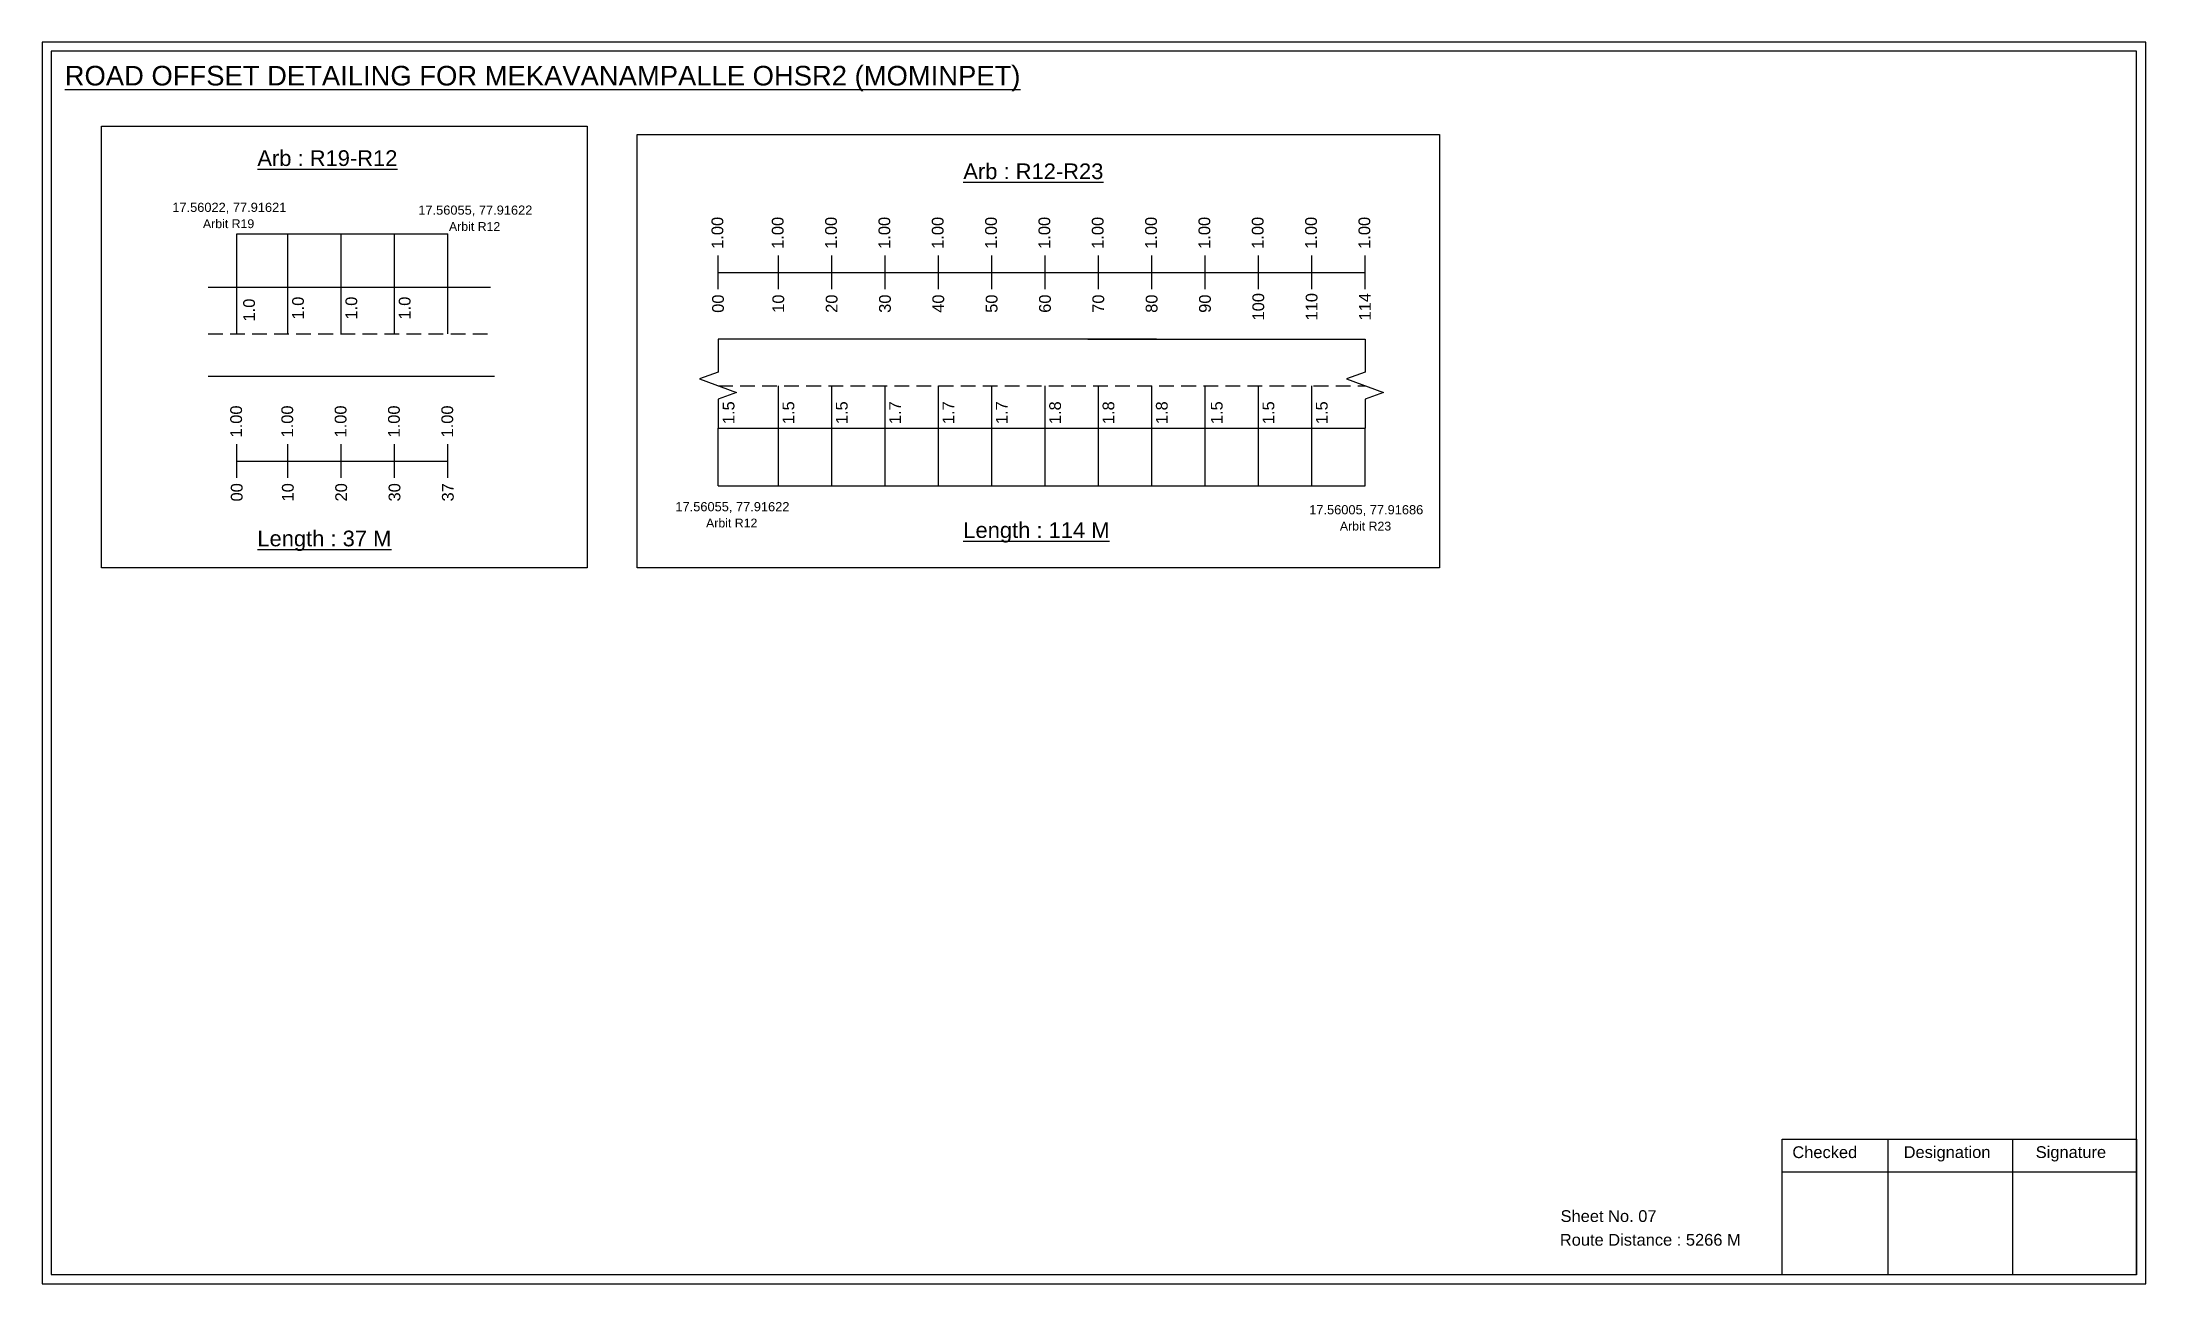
# Model space of a CAD drawing. Header units: inches. Extents: x 583 to 8862, y 412 to 2484.
# Drawn here: x 8310 to 8846, y 1264 to 1581 of the extents above; entities that cross this region are included whole.
import ezdxf

# ---------------------------------------------------------------- set-up
doc = ezdxf.new("R2010")
doc.units = ezdxf.units.IN
doc.header["$MEASUREMENT"] = 0
doc.linetypes.add('DASHED2', pattern=[0.375, 0.25, -0.125])
doc.layers.add('PDF_Geometry', color=7, linetype='Continuous')
doc.layers.add('PDF_Text', color=5, linetype='Continuous')
doc.styles.add('PDF Arial', font='arial.ttf')
doc.styles.get("Standard").update_dxf_attribs({"font": 'arial.ttf'})

msp = doc.modelspace()

# ---------------------------------------------------------------- texts
at = {"color": 242, "true_color": 0xcd2027}
for s, height, p in [('%%UROAD OFFSET DETAILING FOR MEKAVANAMPALLE OHSR2 (MOMINPET)', 5, (8315.5, 1569.73)), ('%%UArb : R19-R12', 4, (8364.62, 1549.2)), ('%%UArb : R12-R23', 4, (8544.64, 1545.84)), ('%%ULength : 37 M', 4, (8364.62, 1452.2)), ('%%ULength : 114 M', 4, (8544.64, 1454.34))]:
    msp.add_text(s, height=height, dxfattribs=at).set_placement(p)
at = {"color": 5}
for s, height, p in [('17.56022, 77.91621', 2.34, (8342.93, 1537.48)), ('Arbit R19', 2.246, (8350.75, 1533.35)), ('17.56055, 77.91622', 2.34, (8405.66, 1536.77)), ('Arbit R12', 2.246, (8413.48, 1532.64)), ('17.56055, 77.91622', 2.34, (8471.22, 1461.14)), ('Arbit R12', 2.246, (8479.04, 1457.02)), ('17.56005, 77.91686', 2.34, (8632.84, 1460.36)), ('Arbit R23', 2.246, (8640.66, 1456.23))]:
    msp.add_text(s, height=height, dxfattribs=at).set_placement(p)
at = {"color": 217, "true_color": 0x93278f}
for s, p in [('1.00', (8483.43, 1528.07)), ('1.00', (8498.8, 1528.07)), ('1.00', (8512.4, 1528.07)), ('1.00', (8526, 1528.07)), ('1.00', (8539.6, 1528.07)), ('1.00', (8553.2, 1528.07)), ('1.00', (8566.8, 1528.07)), ('1.00', (8580.4, 1528.07)), ('1.00', (8594, 1528.07)), ('1.00', (8607.6, 1528.07)), ('1.00', (8621.2, 1528.07)), ('1.00', (8634.8, 1528.07)), ('1.00', (8648.4, 1528.07)), ('00', (8483.58, 1511.75)), ('10', (8498.95, 1511.75)), ('20', (8512.55, 1511.75)), ('30', (8526.15, 1511.75)), ('40', (8539.75, 1511.75)), ('50', (8553.35, 1511.75)), ('60', (8566.95, 1511.75)), ('70', (8580.55, 1511.75)), ('80', (8594.15, 1511.75)), ('90', (8607.75, 1511.75)), ('100', (8621.35, 1509.8)), ('110', (8634.95, 1509.8)), ('114', (8648.55, 1509.8)), ('1.00', (8360.71, 1479.96)), ('1.00', (8373.74, 1479.96)), ('1.00', (8387.34, 1479.96)), ('1.00', (8400.94, 1479.96)), ('1.00', (8414.54, 1479.96)), ('00', (8360.86, 1463.64)), ('10', (8373.89, 1463.64)), ('20', (8387.49, 1463.64)), ('30', (8401.09, 1463.64)), ('37', (8414.69, 1463.64))]:
    msp.add_text(s, height=3, rotation=90, dxfattribs=at).set_placement(p)
for s, p in [('1.0', (8364.01, 1509.54)), ('1.0', (8376.48, 1510.04)), ('1.0', (8390.08, 1510.04)), ('1.0', (8403.68, 1510.04)), ('1.5', (8486.28, 1483.36)), ('1.5', (8501.54, 1483.36)), ('1.5', (8515.14, 1483.36)), ('1.7', (8528.74, 1483.36)), ('1.7', (8542.34, 1483.36)), ('1.7', (8555.94, 1483.36)), ('1.8', (8569.54, 1483.36)), ('1.8', (8583.14, 1483.36)), ('1.8', (8596.74, 1483.36)), ('1.5', (8610.76, 1483.36)), ('1.5', (8623.94, 1483.36)), ('1.5', (8637.54, 1483.36))]:
    msp.add_text(s, height=3, rotation=90).set_placement(p)
for s, p in [('Sheet No. 07', (8696.94, 1279.89)), ('Route Distance : 5266 M', (8696.75, 1273.84))]:
    msp.add_text(s, height=3).set_placement(p)
at = {"layer": 'PDF_Text', "color": 7, "attachment_point": 7, "style": 'PDF Arial'}
for s, insert, char_height in [('Checked', (8756.04, 1296.14), 3.001), ('Designation', (8784.42, 1295.3), 3.0006), ('Signature', (8818.1, 1295.3), 3.001)]:
    msp.add_mtext(s, dxfattribs=dict(at, insert=insert, char_height=char_height))

# ---------------------------------------------------------------- linework, layer by layer
at = {"color": 5}
for p, q in [((8359.38, 1531.9), (8413.22, 1531.9)), ((8482.1, 1467.63), (8647.07, 1467.63))]:
    msp.add_line(p, q, dxfattribs=at)
for p, q in [((8359.38, 1506.36), (8359.38, 1531.9)), ((8372.42, 1506.36), (8372.42, 1531.9)), ((8386.02, 1506.36), (8386.02, 1531.9)), ((8399.62, 1506.36), (8399.62, 1531.9)), ((8413.22, 1506.36), (8413.22, 1531.9)), ((8352.04, 1518.25), (8424.07, 1518.25)), ((8593.87, 1505.05), (8482.1, 1505.05)), ((8576.4, 1505.05), (8647.07, 1505.05)), ((8352.04, 1495.56), (8425.07, 1495.56)), ((8497.47, 1467.63), (8497.47, 1493.17)), ((8511.07, 1467.63), (8511.07, 1493.17)), ((8524.67, 1467.63), (8524.67, 1493.17)), ((8538.27, 1467.63), (8538.27, 1493.17)), ((8551.87, 1467.63), (8551.87, 1493.17)), ((8565.47, 1467.63), (8565.47, 1493.17)), ((8579.07, 1467.63), (8579.07, 1493.17)), ((8592.67, 1467.63), (8592.67, 1493.17)), ((8606.27, 1467.63), (8606.27, 1493.17)), ((8619.87, 1467.63), (8619.87, 1493.17)), ((8633.47, 1467.63), (8633.47, 1493.17)), ((8482.1, 1482.37), (8647.07, 1482.37)), ((8482.1, 1467.63), (8482.1, 1482.37)), ((8647.07, 1467.63), (8647.07, 1482.37))]:
    msp.add_line(p, q)
at = {"color": 217, "true_color": 0x93278f}
for p, q in [((8482.1, 1517.78), (8482.1, 1526.33)), ((8497.47, 1517.78), (8497.47, 1526.33)), ((8511.07, 1517.78), (8511.07, 1526.33)), ((8524.67, 1517.78), (8524.67, 1526.33)), ((8538.27, 1517.78), (8538.27, 1526.33)), ((8551.87, 1517.78), (8551.87, 1526.33)), ((8565.47, 1517.78), (8565.47, 1526.33)), ((8579.07, 1517.78), (8579.07, 1526.33)), ((8592.67, 1517.78), (8592.67, 1526.33)), ((8606.27, 1517.78), (8606.27, 1526.33)), ((8619.87, 1517.78), (8619.87, 1526.33)), ((8633.47, 1517.78), (8633.47, 1526.33)), ((8647.07, 1517.78), (8647.07, 1526.33)), ((8482.1, 1522.04), (8647.07, 1522.04)), ((8359.38, 1469.67), (8359.38, 1478.22)), ((8372.42, 1469.67), (8372.42, 1478.22)), ((8386.02, 1469.67), (8386.02, 1478.22)), ((8399.62, 1469.67), (8399.62, 1478.22)), ((8413.22, 1469.67), (8413.22, 1478.22)), ((8359.38, 1473.94), (8413.22, 1473.95))]:
    msp.add_line(p, q, dxfattribs=at)
at = {"linetype": 'DASHED2', "ltscale": 15}
for p, q in [((8352.04, 1506.36), (8424.57, 1506.36)), ((8482.1, 1493.17), (8647.07, 1493.17))]:
    msp.add_line(p, q, dxfattribs=at)
for points in [[(8324.92, 1559.38), (8448.72, 1559.38), (8448.72, 1446.7), (8324.92, 1446.7)], [(8461.5, 1557.2), (8666.06, 1557.2), (8666.06, 1446.7), (8461.5, 1446.7)]]:
    msp.add_lwpolyline(points, close=True)
at = {"linetype": 'Continuous'}
for points in [[(8482.1, 1505.05), (8482.1, 1496.62), (8477.36, 1494.89), (8486.84, 1491.44), (8482.1, 1489.72), (8482.1, 1482.37)], [(8647.07, 1505.05), (8647.07, 1496.62), (8642.33, 1494.89), (8651.81, 1491.44), (8647.07, 1489.72), (8647.07, 1482.37)]]:
    msp.add_lwpolyline(points, dxfattribs=at)
at = {"layer": 'PDF_Geometry'}
for points in [[(8309.73, 1580.8), (8309.73, 1264.09), (8846.2, 1264.09), (8846.2, 1580.8)], [(8312.05, 1578.47), (8312.05, 1266.51), (8843.78, 1266.51), (8843.78, 1578.47)]]:
    msp.add_lwpolyline(points, close=True, dxfattribs=at)
at = {"layer": 'PDF_Geometry', "color": 242, "true_color": 0xcc1f26}
msp.add_lwpolyline([(8843.78, 1266.41), (8753.44, 1266.41), (8753.44, 1301.02), (8843.78, 1301.02)], close=True, dxfattribs=at)
for points in [[(8780.42, 1301.02), (8780.42, 1266.41)], [(8812.15, 1301.02), (8812.15, 1266.41)], [(8753.44, 1292.65), (8843.78, 1292.65)]]:
    msp.add_lwpolyline(points, dxfattribs=at)

msp.set_redraw_order([(e.dxf.handle, doc.entitydb.next_handle()) for e in msp.query("TEXT MTEXT ATTDEF DIMENSION ARC_DIMENSION")])  # texts and dimensions are drawn at this point

doc.saveas('drawing.dxf')
